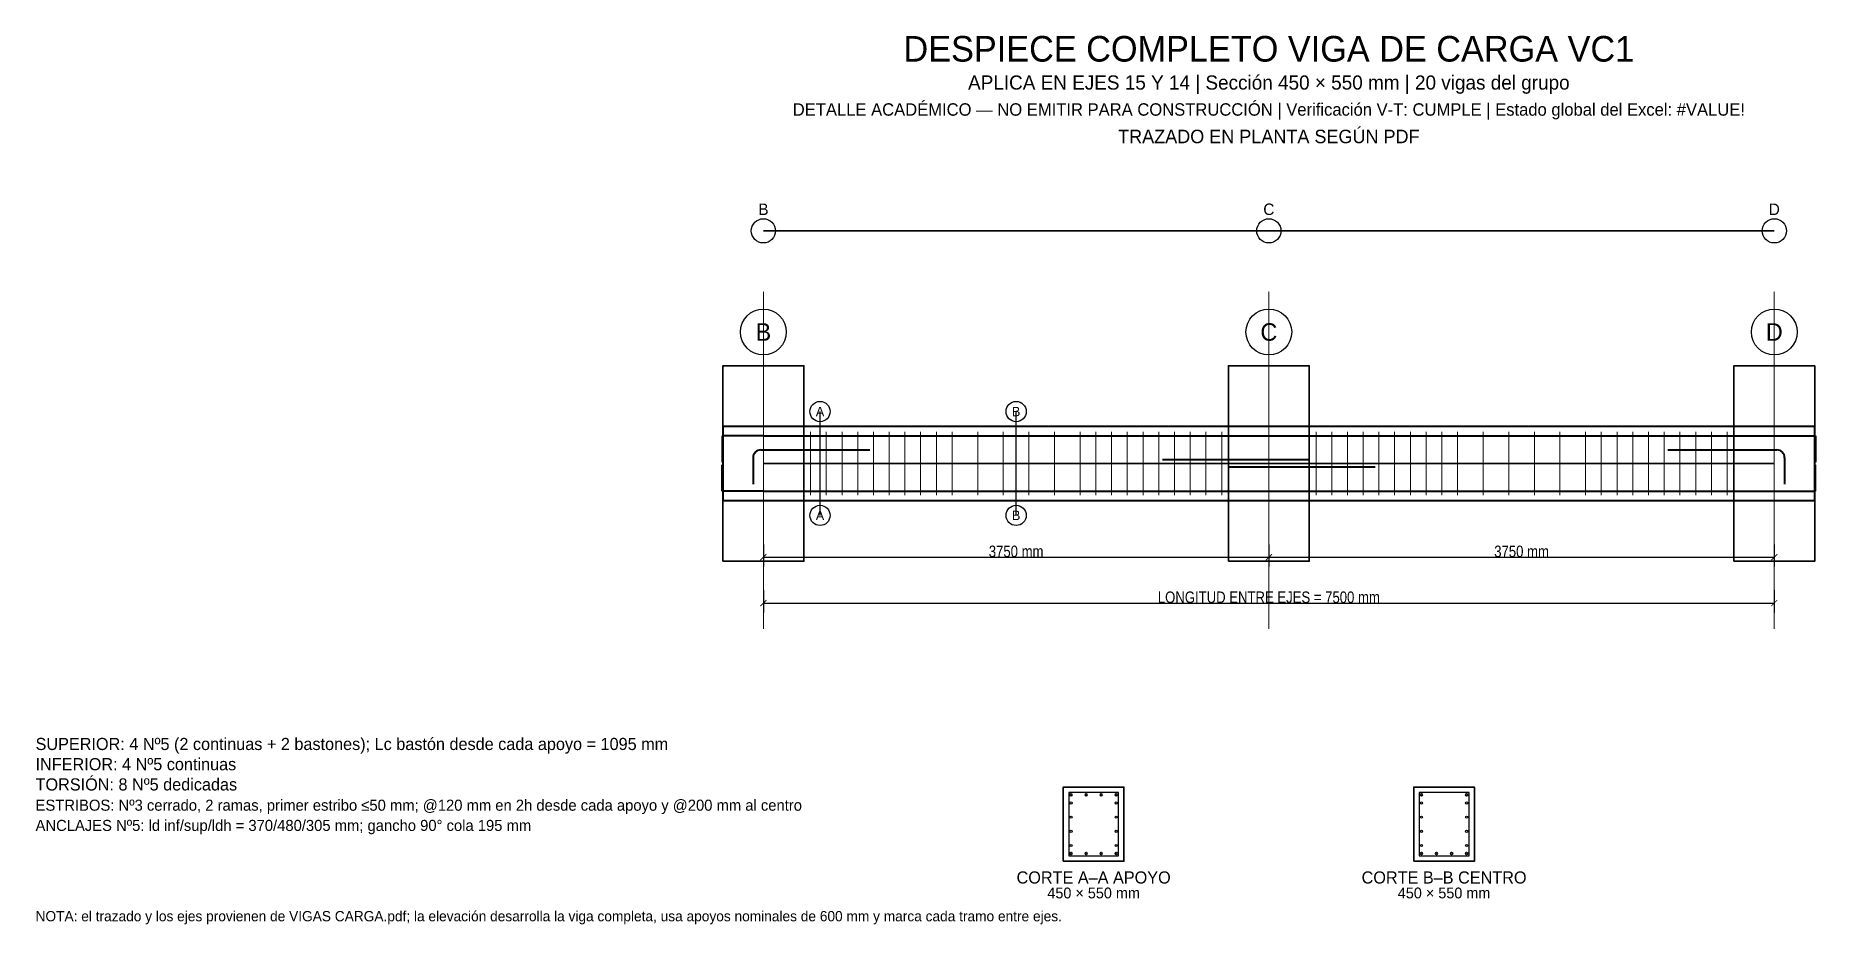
# Model space of a CAD drawing. Header units: millimetres. Extents: x 350 to 17620, y -49043 to 6748.
# Drawn here: x 350 to 13555, y 157 to 6748 of the extents above; entities that cross this region are included whole.
import ezdxf
from ezdxf.enums import TextEntityAlignment as Align

# ---------------------------------------------------------------- set-up
doc = ezdxf.new("R2010")
doc.units = ezdxf.units.MM
doc.linetypes.add('CENTER', pattern=[5.08, 3.175, -0.635, 0.635, -0.635])
for name, color, linetype in [('COLUMNAS', 7, 'Continuous'), ('CORTES', 7, 'Continuous'), ('COTAS', 7, 'Continuous'), ('EJES', 7, 'Continuous'), ('ESTRIBOS', 7, 'Continuous'), ('REF_INF', 7, 'Continuous'), ('REF_SUP_BASTON', 7, 'Continuous'), ('REF_SUP_CONT', 7, 'Continuous'), ('REF_TORSION', 7, 'Continuous'), ('TEXTO', 7, 'Continuous'), ('TRAZADO_PLANTA', 7, 'Continuous'), ('VIGA', 7, 'Continuous')]:
    doc.layers.add(name, color=color, linetype=linetype)
doc.styles.add('OpenSansCondensed-Light', font='OpenSansCondensed-Light.ttf')
doc.dimstyles.new('EZDXF', dxfattribs={"dimtxt": 0.25, "dimasz": 0.175, "dimexe": 0.375, "dimexo": 0.125, "dimgap": 0.1, "dimtad": 1, "dimlfac": 100, "dimzin": 12, "dimdsep": 46, "dimtxsty": 'OpenSansCondensed-Light', "dimblk": 'ARCHTICK', "dimcen": 2.5, "dimazin": 3, "dimtfac": 0.5, "dimtmove": 2, "dimatfit": 3})

msp = doc.modelspace()

# ---------------------------------------------------------------- texts
at = {"layer": 'CORTES', "color": 7}
for s, height, p in [('A', 70, (6170, 3960)), ('B', 70, (7625, 3960)), ('A', 70, (6170, 3190)), ('B', 70, (7625, 3190)), ('CORTE A–A APOYO', 90, (8200, 505)), ('CORTE B–B CENTRO', 90, (10800, 505))]:
    msp.add_text(s, height=height, dxfattribs=at).set_placement(p, align=Align.MIDDLE_CENTER)
at = {"layer": 'EJES', "color": 7}
for s, p in [('B', (5750, 4550)), ('C', (9500, 4550)), ('D', (13250, 4550))]:
    msp.add_text(s, height=130, dxfattribs=at).set_placement(p, align=Align.MIDDLE_CENTER)
at = {"layer": 'ESTRIBOS', "color": 7}
msp.add_text('ESTRIBOS: Nº3 cerrado, 2 ramas, primer estribo ≤50 mm; @120 mm en 2h desde cada apoyo y @200 mm al centro', height=82, dxfattribs=at).set_placement((350, 1000))
at = {"layer": 'REF_INF', "color": 7}
msp.add_text('INFERIOR: 4 Nº5 continuas', height=90, dxfattribs=at).set_placement((350, 1300))
at = {"layer": 'REF_SUP_CONT', "color": 7}
msp.add_text('SUPERIOR: 4 Nº5 (2 continuas + 2 bastones); Lc bastón desde cada apoyo = 1095 mm', height=90, dxfattribs=at).set_placement((350, 1450))
at = {"layer": 'REF_TORSION', "color": 7}
msp.add_text('TORSIÓN: 8 Nº5 dedicadas', height=90, dxfattribs=at).set_placement((350, 1150))
at = {"layer": 'TEXTO', "color": 7}
for s, height, p in [('DESPIECE COMPLETO VIGA DE CARGA VC1', 190, (9500, 6650)), ('APLICA EN EJES 15 Y 14 | Sección 450 × 550 mm | 20 vigas del grupo', 105, (9500, 6400)), ('DETALLE ACADÉMICO — NO EMITIR PARA CONSTRUCCIÓN | Verificación V-T: CUMPLE | Estado global del Excel: #VALUE!', 92, (9500, 6200)), ('450 × 550 mm', 80, (8200, 390)), ('450 × 550 mm', 80, (10800, 390))]:
    msp.add_text(s, height=height, dxfattribs=at).set_placement(p, align=Align.MIDDLE_CENTER)
for s, height, p in [('ANCLAJES Nº5: ld inf/sup/ldh = 370/480/305 mm; gancho 90° cola 195 mm', 82, (350, 850)), ('NOTA: el trazado y los ejes provienen de VIGAS CARGA.pdf; la elevación desarrolla la viga completa, usa apoyos nominales de 600 mm y marca cada tramo entre ejes.', 76, (350, 180))]:
    msp.add_text(s, height=height, dxfattribs=at).set_placement(p)
at = {"layer": 'TRAZADO_PLANTA', "color": 7}
for s, height, p in [('TRAZADO EN PLANTA SEGÚN PDF', 100, (9500, 6000)), ('B', 85, (5750, 5460)), ('C', 85, (9500, 5460)), ('D', 85, (13250, 5460))]:
    msp.add_text(s, height=height, dxfattribs=at).set_placement(p, align=Align.MIDDLE_CENTER)

# ---------------------------------------------------------------- blocks, each defined once
blk = doc.blocks.new('_ARCHTICK')
at = {"color": 0, "linetype": 'BYBLOCK', "const_width": 0.15}
blk.add_lwpolyline([(-0.5, -0.5), (0.5, 0.5)], dxfattribs=at)

# ---------------------------------------------------------------- dimensions: what is measured, and where the dimension line sits
at = {"layer": 'COTAS'}
for base, p1, p2, text in [((5750, 2880), (5750, 3000), (9500, 3000), '3750 mm'), ((9500, 2880), (9500, 3000), (13250, 3000), '3750 mm'), ((5750, 2540), (5750, 2660), (13250, 2660), 'LONGITUD ENTRE EJES = 7500 mm')]:
    msp.add_linear_dim(base=base, p1=p1, p2=p2, text=text, dimstyle='EZDXF', override={"dimtxt": 85, "dimasz": 45, "dimexe": 70, "dimexo": 25, "dimtad": 1, "dimclrd": 7, "dimclre": 7, "dimclrt": 7}, dxfattribs=at).render()

# ---------------------------------------------------------------- linework, layer by layer
at = {"layer": 'COLUMNAS', "color": 7, "lineweight": 35}
for points in [[(5450, 2850), (6050, 2850), (6050, 4300), (5450, 4300)], [(9200, 2850), (9800, 2850), (9800, 4300), (9200, 4300)], [(12950, 2850), (13550, 2850), (13550, 4300), (12950, 4300)]]:
    msp.add_lwpolyline(points, close=True, dxfattribs=at)
at = {"layer": 'CORTES', "color": 7, "lineweight": 25}
for p, q in [((6170, 3190), (6170, 3960)), ((7625, 3190), (7625, 3960))]:
    msp.add_line(p, q, dxfattribs=at)
for centre in [(6170, 3960), (7625, 3960), (6170, 3190), (7625, 3190)]:
    msp.add_circle(centre, 75, dxfattribs=at)
at = {"layer": 'EJES', "color": 7, "linetype": 'CENTER', "lineweight": 18}
for p, q in [((5750, 2350), (5750, 4850)), ((9500, 2350), (9500, 4850)), ((13250, 2350), (13250, 4850))]:
    msp.add_line(p, q, dxfattribs=at)
at = {"layer": 'EJES', "color": 7, "lineweight": 25}
for centre in [(5750, 4550), (9500, 4550), (13250, 4550)]:
    msp.add_circle(centre, 170, dxfattribs=at)
at = {"layer": 'ESTRIBOS', "color": 7, "lineweight": 15}
for p, q in [((6100, 3340), (6100, 3810)), ((6216.66667, 3340), (6216.66667, 3810)), ((6333.33333, 3340), (6333.33333, 3810)), ((6450, 3340), (6450, 3810)), ((6566.66667, 3340), (6566.66667, 3810)), ((6683.33333, 3340), (6683.33333, 3810)), ((6800, 3340), (6800, 3810)), ((6916.66667, 3340), (6916.66667, 3810)), ((7033.33333, 3340), (7033.33333, 3810)), ((7150, 3340), (7150, 3810)), ((7340, 3340), (7340, 3810)), ((7530, 3340), (7530, 3810)), ((7720, 3340), (7720, 3810)), ((7910, 3340), (7910, 3810)), ((8100, 3340), (8100, 3810)), ((8216.66667, 3340), (8216.66667, 3810)), ((8333.33333, 3340), (8333.33333, 3810)), ((8450, 3340), (8450, 3810)), ((8566.66667, 3340), (8566.66667, 3810)), ((8683.33333, 3340), (8683.33333, 3810)), ((8800, 3340), (8800, 3810)), ((8916.66667, 3340), (8916.66667, 3810)), ((9033.33333, 3340), (9033.33333, 3810)), ((9150, 3340), (9150, 3810)), ((9850, 3340), (9850, 3810)), ((9966.66667, 3340), (9966.66667, 3810)), ((10083.33333, 3340), (10083.33333, 3810)), ((10200, 3340), (10200, 3810)), ((10316.66667, 3340), (10316.66667, 3810)), ((10433.33333, 3340), (10433.33333, 3810)), ((10550, 3340), (10550, 3810)), ((10666.66667, 3340), (10666.66667, 3810)), ((10783.33333, 3340), (10783.33333, 3810)), ((10900, 3340), (10900, 3810)), ((11090, 3340), (11090, 3810)), ((11280, 3340), (11280, 3810)), ((11470, 3340), (11470, 3810)), ((11660, 3340), (11660, 3810)), ((11850, 3340), (11850, 3810)), ((11966.66667, 3340), (11966.66667, 3810)), ((12083.33333, 3340), (12083.33333, 3810)), ((12200, 3340), (12200, 3810)), ((12316.66667, 3340), (12316.66667, 3810)), ((12433.33333, 3340), (12433.33333, 3810)), ((12550, 3340), (12550, 3810)), ((12666.66667, 3340), (12666.66667, 3810)), ((12783.33333, 3340), (12783.33333, 3810)), ((12900, 3340), (12900, 3810))]:
    msp.add_line(p, q, dxfattribs=at)
at = {"layer": 'ESTRIBOS', "color": 7, "lineweight": 25}
for points in [[(8015, 665), (8385, 665), (8385, 1135), (8015, 1135)], [(10615, 665), (10985, 665), (10985, 1135), (10615, 1135)]]:
    msp.add_lwpolyline(points, close=True, dxfattribs=at)
at = {"layer": 'REF_INF', "color": 7, "lineweight": 40}
for p, q in [((5445, 3370), (5445, 3565)), ((13555, 3370), (13555, 3565)), ((5750, 3370), (5445, 3370)), ((5750, 3370), (13250, 3370)), ((13250, 3370), (13555, 3370))]:
    msp.add_line(p, q, dxfattribs=at)
at = {"layer": 'REF_INF', "color": 7, "lineweight": 35}
for centre in [(8032.45, 682.45), (8144.15, 682.45), (8255.85, 682.45), (8367.55, 682.45), (10632.45, 682.45), (10744.15, 682.45), (10855.85, 682.45), (10967.55, 682.45)]:
    msp.add_circle(centre, 7.95, dxfattribs=at)
at = {"layer": 'REF_SUP_BASTON', "color": 7, "lineweight": 40}
for p, q in [((5673.07765, 3617.05), (5673.07765, 3422.05)), ((5731.02765, 3675), (6540, 3675)), ((8710, 3605), (9805, 3605)), ((12460, 3675), (13268.97235, 3675)), ((13326.92235, 3617.05), (13326.92235, 3422.05)), ((9195, 3550), (10290, 3550))]:
    msp.add_line(p, q, dxfattribs=at)
for centre, start, end in [((5731.02765, 3617.05), 90, 180), ((13268.97235, 3617.05), 0, 90)]:
    msp.add_arc(centre, 57.95, start, end, dxfattribs=at)
at = {"layer": 'REF_SUP_CONT', "color": 7, "lineweight": 40}
for p, q in [((5750, 3780), (5445, 3780)), ((5445, 3780), (5445, 3585)), ((5750, 3780), (13250, 3780)), ((13250, 3780), (13555, 3780)), ((13555, 3780), (13555, 3585))]:
    msp.add_line(p, q, dxfattribs=at)
at = {"layer": 'REF_SUP_CONT', "color": 7, "lineweight": 35}
for centre in [(8032.45, 1117.55), (8144.15, 1117.55), (8255.85, 1117.55), (8367.55, 1117.55), (10632.45, 1117.55), (10967.55, 1117.55)]:
    msp.add_circle(centre, 7.95, dxfattribs=at)
at = {"layer": 'REF_TORSION', "color": 7, "lineweight": 35}
msp.add_line((5750, 3575), (13250, 3575), dxfattribs=at)
at = {"layer": 'REF_TORSION', "color": 7, "lineweight": 30}
for centre in [(8032.45, 1057.55), (8367.55, 1057.55), (10632.45, 1057.55), (10967.55, 1057.55), (8032.45, 952.51667), (8367.55, 952.51667), (10632.45, 952.51667), (10967.55, 952.51667), (8032.45, 847.48333), (8367.55, 847.48333), (10632.45, 847.48333), (10967.55, 847.48333), (8032.45, 742.45), (8367.55, 742.45), (10632.45, 742.45), (10967.55, 742.45)]:
    msp.add_circle(centre, 7.95, dxfattribs=at)
at = {"layer": 'TRAZADO_PLANTA', "color": 7, "lineweight": 35}
msp.add_lwpolyline([(5750, 5300), (9500, 5300), (13250, 5300)], dxfattribs=at)
at = {"layer": 'TRAZADO_PLANTA', "color": 7, "lineweight": 25}
for centre in [(5750, 5300), (9500, 5300), (13250, 5300)]:
    msp.add_circle(centre, 90, dxfattribs=at)
at = {"layer": 'VIGA', "color": 7, "lineweight": 40}
msp.add_lwpolyline([(5450, 3300), (13550, 3300), (13550, 3850), (5450, 3850)], close=True, dxfattribs=at)
at = {"layer": 'VIGA', "color": 7, "lineweight": 35}
for points in [[(7975, 625), (8425, 625), (8425, 1175), (7975, 1175)], [(10575, 625), (11025, 625), (11025, 1175), (10575, 1175)]]:
    msp.add_lwpolyline(points, close=True, dxfattribs=at)

msp.set_redraw_order([(e.dxf.handle, doc.entitydb.next_handle()) for e in msp.query("TEXT MTEXT ATTDEF DIMENSION ARC_DIMENSION")])  # texts and dimensions are drawn at this point

doc.saveas('drawing.dxf')
